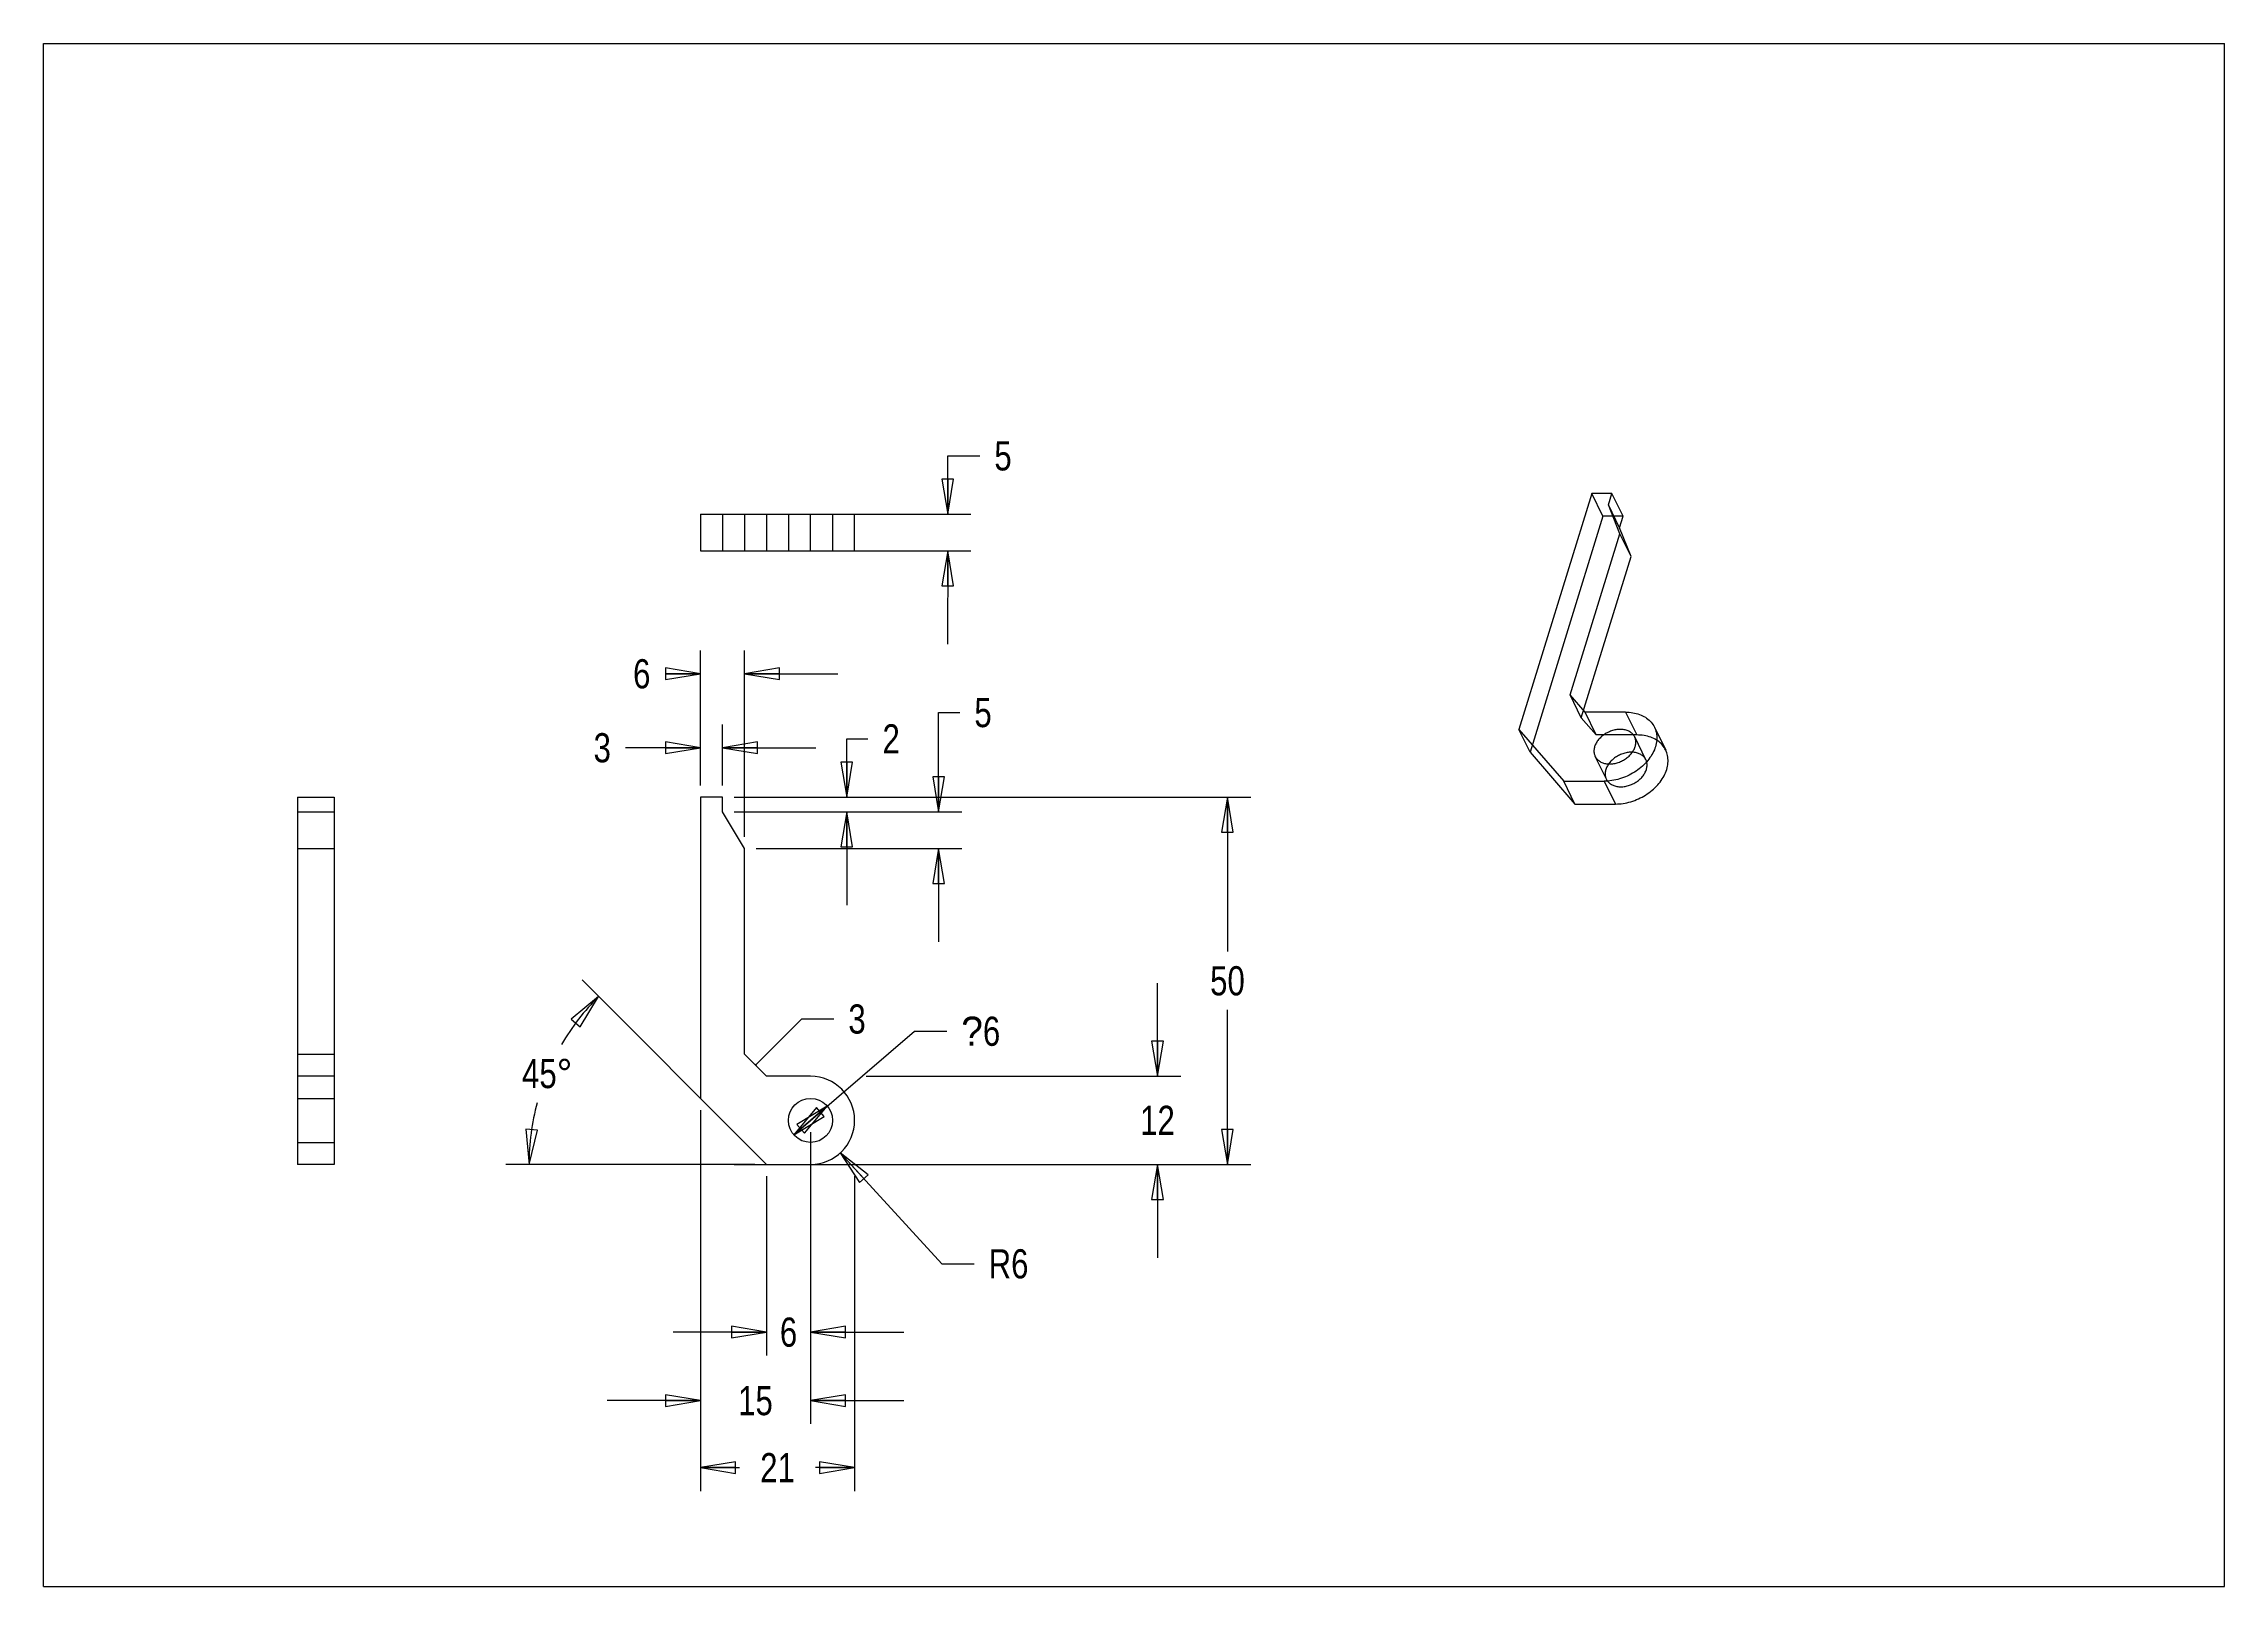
# Model space of a CAD drawing. Header units: millimetres. Extents: x 0 to 297, y 0 to 210.
import ezdxf

# ---------------------------------------------------------------- set-up
doc = ezdxf.new("R2010")
doc.units = ezdxf.units.MM
doc.header["$LTSCALE"] = 0.64311
doc.header["$MEASUREMENT"] = 0
doc.layers.get('0').update_dxf_attribs({"linetype": 'CONTINUOUS'})
doc.styles.get("Standard").update_dxf_attribs({"font": 'txt', "width": 0.8})
doc.styles.add('TEXTSTYLE_2', font='symbol_asme.ttf')
doc.dimstyles.new('DIMSTYLE_1', dxfattribs={"dimtxt": 0.15625, "dimasz": 0.1875, "dimexe": 0.125, "dimexo": 0.625, "dimgap": 0.078125, "dimtad": 1, "dimzin": 4, "dimtxsty": 'STANDARD', "dimblk": 'CLOSED', "dimblk1": 'CLOSED', "dimblk2": 'CLOSED', "dimcen": 2.5, "dimazin": 1, "dimtfac": 1, "dimtmove": 0, "dimatfit": 3, "dimldrblk": 'CLOSED', "dimtzin": 4})
doc.dimstyles.new('DIMSTYLE_2', dxfattribs={"dimtxt": 0.15625, "dimasz": 0.1875, "dimexe": 0.125, "dimexo": 0.625, "dimtad": 1, "dimzin": 4, "dimtxsty": 'STANDARD', "dimblk": 'CLOSED', "dimblk1": 'CLOSED', "dimblk2": 'CLOSED', "dimcen": 2.5, "dimazin": 1, "dimtfac": 1, "dimtmove": 0, "dimatfit": 2, "dimldrblk": 'CLOSED', "dimtzin": 4})
doc.dimstyles.new('DIMSTYLE_3', dxfattribs={"dimtxt": 0.15625, "dimasz": 0.1875, "dimexe": 0.125, "dimexo": 0.625, "dimgap": 0.078125, "dimtad": 1, "dimzin": 4, "dimtxsty": 'STANDARD', "dimblk": 'CLOSED', "dimblk1": 'CLOSED', "dimblk2": 'CLOSED', "dimcen": 2.5, "dimazin": 1, "dimtfac": 1, "dimtmove": 0, "dimatfit": 3, "dimldrblk": 'CLOSED', "dimtzin": 4})
doc.dimstyles.new('DIMSTYLE_4', dxfattribs={"dimtxt": 0.15625, "dimasz": 0.1875, "dimexe": 0.125, "dimexo": 0.625, "dimtad": 1, "dimzin": 4, "dimtxsty": 'STANDARD', "dimblk": 'CLOSED', "dimblk1": 'CLOSED', "dimblk2": 'CLOSED', "dimcen": 2.5, "dimazin": 1, "dimtfac": 1, "dimtmove": 0, "dimatfit": 3, "dimldrblk": 'CLOSED', "dimtzin": 4})
doc.dimstyles.get("Standard").update_dxf_attribs({"dimtxt": 0.15625, "dimasz": 0.1875, "dimexe": 0.125, "dimexo": 0.625, "dimtad": 1, "dimzin": 4, "dimtxsty": 'STANDARD', "dimblk": 'CLOSED', "dimblk1": 'CLOSED', "dimblk2": 'CLOSED', "dimcen": 2.5, "dimazin": 1, "dimtp": 0.01, "dimtm": 0.01, "dimtfac": 1, "dimtmove": 0, "dimatfit": 3, "dimldrblk": 'CLOSED', "dimtzin": 4})

# ---------------------------------------------------------------- blocks, each defined once
blk = doc.blocks.new('_CLOSED')
at = {"color": 0, "linetype": 'ByBlock'}
for p, q in [((0, 0), (-1, 0.167)), ((-1, 0.167), (-1, -0.167)), ((-1, -0.167), (0, 0)), ((-1, 0), (0, 0))]:
    blk.add_line(p, q, dxfattribs=at)
blk = doc.blocks.new('*D1')
at = {"color": 2, "linetype": 'Continuous', "transparency": 16777216}
for p, q in [((123.13, 145.94), (123.13, 153.88)), ((123.13, 153.88), (127.49, 153.88)), ((97.04, 145.95), (126.3, 145.94)), ((97.04, 140.95), (126.3, 140.94)), ((123.13, 140.94), (123.12, 128.24))]:
    blk.add_line(p, q, dxfattribs=at)
at = {"color": 2, "linetype": 'Continuous', "transparency": 16777216, "xscale": 4.762499999999999, "yscale": 4.762499999999999, "zscale": 4.762499999999999}
for p, rotation in [((123.13, 145.94), -90.00150841419999), ((123.13, 140.94), 89.9984915858)]:
    blk.add_blockref('_CLOSED', p, dxfattribs=dict(at, rotation=rotation))
at = {"color": 2, "linetype": 'Continuous', "transparency": 16777216, "insert": (129.48, 155.87), "char_height": 3.97, "width": 3.175, "attachment_point": 1, "line_spacing_factor": 0.9}
blk.add_mtext('5', dxfattribs=at)
blk = doc.blocks.new('*D2')
at = {"color": 2, "linetype": 'Continuous', "transparency": 16777216}
for p, q in [((89.45, 109.02), (89.45, 117.33)), ((92.45, 109.02), (92.45, 117.33)), ((89.45, 114.15), (79.25, 114.15)), ((92.45, 114.15), (105.15, 114.15))]:
    blk.add_line(p, q, dxfattribs=at)
at = {"color": 2, "linetype": 'Continuous', "transparency": 16777216, "xscale": 4.762499999999999, "yscale": 4.762499999999999, "zscale": 4.762499999999999}
blk.add_blockref('_CLOSED', (89.45, 114.15), dxfattribs=at)
at = {"color": 2, "linetype": 'Continuous', "transparency": 16777216, "xscale": 4.762499999999999, "yscale": 4.762499999999999, "zscale": 4.762499999999999, "rotation": 180}
blk.add_blockref('_CLOSED', (92.45, 114.15), dxfattribs=at)
at = {"color": 2, "linetype": 'Continuous', "transparency": 16777216, "insert": (77.26, 116.14), "char_height": 3.97, "width": 3.175, "attachment_point": 3, "line_spacing_factor": 0.9}
blk.add_mtext('3', dxfattribs=at)
blk = doc.blocks.new('*D3')
at = {"color": 2, "linetype": 'Continuous', "transparency": 16777216}
for p, q in [((94.04, 107.43), (164.4, 107.43)), ((161.23, 107.43), (161.23, 86.4)), ((161.23, 57.43), (161.23, 78.46)), ((94.04, 57.43), (164.4, 57.43))]:
    blk.add_line(p, q, dxfattribs=at)
at = {"color": 2, "linetype": 'Continuous', "transparency": 16777216, "xscale": 4.762499999999999, "yscale": 4.762499999999999, "zscale": 4.762499999999999}
for p, rotation in [((161.23, 107.43), 90), ((161.23, 57.43), -90.0000000944)]:
    blk.add_blockref('_CLOSED', p, dxfattribs=dict(at, rotation=rotation))
at = {"color": 2, "linetype": 'Continuous', "transparency": 16777216, "insert": (161.23, 84.42), "char_height": 3.969, "width": 6.35, "attachment_point": 2, "line_spacing_factor": 0.9}
blk.add_mtext('50', dxfattribs=at)
blk = doc.blocks.new('*D4')
at = {"color": 2, "linetype": 'Continuous', "transparency": 16777216}
for p, q in [((89.45, 64.84), (89.45, 22.11)), ((104.45, 61.84), (104.45, 22.11)), ((89.45, 25.28), (76.75, 25.28)), ((104.45, 25.28), (117.15, 25.28))]:
    blk.add_line(p, q, dxfattribs=at)
at = {"color": 2, "linetype": 'Continuous', "transparency": 16777216, "xscale": 4.762499999999999, "yscale": 4.762499999999999, "zscale": 4.762499999999999}
blk.add_blockref('_CLOSED', (89.45, 25.28), dxfattribs=at)
at = {"color": 2, "linetype": 'Continuous', "transparency": 16777216, "xscale": 4.762499999999999, "yscale": 4.762499999999999, "zscale": 4.762499999999999, "rotation": 180}
blk.add_blockref('_CLOSED', (104.45, 25.28), dxfattribs=at)
at = {"color": 2, "linetype": 'Continuous', "transparency": 16777216, "insert": (96.95, 27.27), "char_height": 3.969, "width": 6.35, "attachment_point": 2, "line_spacing_factor": 0.9}
blk.add_mtext('15', dxfattribs=at)
blk = doc.blocks.new('*D5')
at = {"color": 2, "linetype": 'Continuous', "transparency": 16777216}
for p, q in [((104.45, 63.43), (118.62, 75.56)), ((118.62, 75.56), (122.99, 75.56)), ((106.73, 65.38), (104.45, 63.43)), ((102.17, 61.48), (104.45, 63.43))]:
    blk.add_line(p, q, dxfattribs=at)
at = {"color": 2, "linetype": 'Continuous', "transparency": 16777216, "xscale": 4.762499999999999, "yscale": 4.762499999999999, "zscale": 4.762499999999999}
for p, rotation in [((106.73, 65.38), 40.5594337589), ((102.17, 61.48), -139.44056624110002)]:
    blk.add_blockref('_CLOSED', p, dxfattribs=dict(at, rotation=rotation))
at = {"color": 2, "linetype": 'Continuous', "transparency": 16777216, "insert": (124.97, 77.55), "char_height": 3.9688, "width": 7.8561, "attachment_point": 1, "line_spacing_factor": 0.9, "style": 'TEXTSTYLE_2'}
blk.add_mtext('?\\ftxt;{\\W0.8;6}', dxfattribs=at)
blk = doc.blocks.new('*D6')
at = {"color": 2, "linetype": 'Continuous', "transparency": 16777216}
for p, q in [((151.7, 69.43), (151.7, 82.13)), ((112.04, 69.43), (154.88, 69.43)), ((112.04, 57.43), (154.88, 57.43)), ((151.7, 57.43), (151.7, 44.73))]:
    blk.add_line(p, q, dxfattribs=at)
at = {"color": 2, "linetype": 'Continuous', "transparency": 16777216, "xscale": 4.762499999999999, "yscale": 4.762499999999999, "zscale": 4.762499999999999}
for p, rotation in [((151.7, 69.43), -90.0000000397), ((151.7, 57.43), 89.9999999603)]:
    blk.add_blockref('_CLOSED', p, dxfattribs=dict(at, rotation=rotation))
at = {"color": 2, "linetype": 'Continuous', "transparency": 16777216, "insert": (151.7, 65.42), "char_height": 3.969, "width": 6.35, "attachment_point": 2, "line_spacing_factor": 0.9}
blk.add_mtext('12', dxfattribs=at)
blk = doc.blocks.new('*D7')
at = {"color": 2, "linetype": 'Continuous', "transparency": 16777216}
for p, q in [((97.33, 58.55), (73.34, 82.54)), ((96.86, 57.43), (62.94, 57.43))]:
    blk.add_line(p, q, dxfattribs=at)
for points in [[(73.08, 76.17), (75.58, 80.3), (71.87, 77.21), (73.08, 76.17)], [(65.67, 62.24), (66.11, 57.43), (67.26, 62.12), (65.67, 62.24)]]:
    blk.add_lwpolyline(points, dxfattribs=at)
for start, end in [(135, 149.6411), (164.9328, 180)]:
    blk.add_arc((98.45, 57.43), 32.34, start, end, dxfattribs=at)
at = {"color": 2, "linetype": 'Continuous', "transparency": 16777216, "insert": (68.58, 71.79), "char_height": 3.9688, "width": 8.5306, "attachment_point": 2, "line_spacing_factor": 0.9}
blk.add_mtext('45\\fSymbol_ASME;{\\W1.0;°}', dxfattribs=at)
blk = doc.blocks.new('*D8')
at = {"color": 2, "linetype": 'Continuous', "transparency": 16777216}
for p, q in [((104.45, 61.84), (104.45, 31.43)), ((98.45, 55.84), (98.45, 31.43)), ((98.45, 34.61), (85.75, 34.61)), ((104.45, 34.61), (117.15, 34.61))]:
    blk.add_line(p, q, dxfattribs=at)
at = {"color": 2, "linetype": 'Continuous', "transparency": 16777216, "xscale": 4.762499999999999, "yscale": 4.762499999999999, "zscale": 4.762499999999999}
blk.add_blockref('_CLOSED', (98.45, 34.61), dxfattribs=at)
at = {"color": 2, "linetype": 'Continuous', "transparency": 16777216, "xscale": 4.762499999999999, "yscale": 4.762499999999999, "zscale": 4.762499999999999, "rotation": 180}
blk.add_blockref('_CLOSED', (104.45, 34.61), dxfattribs=at)
at = {"color": 2, "linetype": 'Continuous', "transparency": 16777216, "insert": (101.45, 36.59), "char_height": 3.97, "width": 3.175, "attachment_point": 2, "line_spacing_factor": 0.9}
blk.add_mtext('6', dxfattribs=at)
blk = doc.blocks.new('*D9')
at = {"color": 2, "linetype": 'Continuous', "transparency": 16777216}
for p, q in [((108.5, 59.01), (122.35, 43.91)), ((122.35, 43.91), (126.71, 43.91))]:
    blk.add_line(p, q, dxfattribs=at)
at = {"color": 2, "linetype": 'Continuous', "transparency": 16777216, "xscale": 4.762499999999999, "yscale": 4.762499999999999, "zscale": 4.762499999999999, "rotation": 132.5119921433}
blk.add_blockref('_CLOSED', (108.5, 59.01), dxfattribs=at)
at = {"color": 2, "linetype": 'Continuous', "transparency": 16777216, "insert": (128.7, 45.89), "char_height": 3.969, "width": 6.35, "attachment_point": 1, "line_spacing_factor": 0.9}
blk.add_mtext('R6', dxfattribs=at)
blk = doc.blocks.new('*D10')
at = {"color": 2, "linetype": 'Continuous', "transparency": 16777216}
for p, q in [((109.38, 107.43), (109.38, 115.37)), ((109.38, 115.37), (112.26, 115.37)), ((94.04, 107.43), (112.55, 107.43)), ((94.04, 105.43), (112.55, 105.43)), ((109.38, 105.43), (109.38, 92.73))]:
    blk.add_line(p, q, dxfattribs=at)
at = {"color": 2, "linetype": 'Continuous', "transparency": 16777216, "xscale": 4.762499999999999, "yscale": 4.762499999999999, "zscale": 4.762499999999999}
for p, rotation in [((109.38, 107.43), -90.0000000397), ((109.38, 105.43), 89.9999999603)]:
    blk.add_blockref('_CLOSED', p, dxfattribs=dict(at, rotation=rotation))
at = {"color": 2, "linetype": 'Continuous', "transparency": 16777216, "insert": (114.25, 117.35), "char_height": 3.97, "width": 3.175, "attachment_point": 1, "line_spacing_factor": 0.9}
blk.add_mtext('2', dxfattribs=at)
blk = doc.blocks.new('*D11')
at = {"color": 2, "linetype": 'Continuous', "transparency": 16777216}
for p, q in [((121.89, 105.43), (121.89, 118.95)), ((121.89, 118.95), (124.78, 118.95)), ((94.04, 105.43), (125.07, 105.43)), ((97.04, 100.43), (125.07, 100.43)), ((121.89, 100.43), (121.89, 87.73))]:
    blk.add_line(p, q, dxfattribs=at)
at = {"color": 2, "linetype": 'Continuous', "transparency": 16777216, "xscale": 4.762499999999999, "yscale": 4.762499999999999, "zscale": 4.762499999999999}
for p, rotation in [((121.89, 105.43), -90.0000000397), ((121.89, 100.43), 89.9999999603)]:
    blk.add_blockref('_CLOSED', p, dxfattribs=dict(at, rotation=rotation))
at = {"color": 2, "linetype": 'Continuous', "transparency": 16777216, "insert": (126.76, 120.93), "char_height": 3.97, "width": 3.175, "attachment_point": 1, "line_spacing_factor": 0.9}
blk.add_mtext('5', dxfattribs=at)
blk = doc.blocks.new('*D12')
at = {"color": 2, "linetype": 'Continuous', "transparency": 16777216}
for p, q in [((89.45, 109.02), (89.45, 127.4)), ((95.45, 102.02), (95.45, 127.4)), ((89.45, 124.22), (84.63, 124.22)), ((95.45, 124.22), (108.15, 124.22))]:
    blk.add_line(p, q, dxfattribs=at)
at = {"color": 2, "linetype": 'Continuous', "transparency": 16777216, "xscale": 4.762499999999999, "yscale": 4.762499999999999, "zscale": 4.762499999999999}
blk.add_blockref('_CLOSED', (89.45, 124.22), dxfattribs=at)
at = {"color": 2, "linetype": 'Continuous', "transparency": 16777216, "xscale": 4.762499999999999, "yscale": 4.762499999999999, "zscale": 4.762499999999999, "rotation": 180}
blk.add_blockref('_CLOSED', (95.45, 124.22), dxfattribs=at)
at = {"color": 2, "linetype": 'Continuous', "transparency": 16777216, "insert": (82.64, 126.21), "char_height": 3.97, "width": 3.175, "attachment_point": 3, "line_spacing_factor": 0.9}
blk.add_mtext('6', dxfattribs=at)
blk = doc.blocks.new('*D13')
at = {"color": 2, "linetype": 'Continuous', "transparency": 16777216}
for p, q in [((89.45, 64.84), (89.45, 12.98)), ((110.45, 55.84), (110.45, 12.98)), ((89.45, 16.16), (94.79, 16.16)), ((110.45, 16.16), (105.11, 16.16))]:
    blk.add_line(p, q, dxfattribs=at)
at = {"color": 2, "linetype": 'Continuous', "transparency": 16777216, "xscale": 4.762499999999999, "yscale": 4.762499999999999, "zscale": 4.762499999999999, "rotation": 180}
blk.add_blockref('_CLOSED', (89.45, 16.16), dxfattribs=at)
at = {"color": 2, "linetype": 'Continuous', "transparency": 16777216, "xscale": 4.762499999999999, "yscale": 4.762499999999999, "zscale": 4.762499999999999}
blk.add_blockref('_CLOSED', (110.45, 16.16), dxfattribs=at)
at = {"color": 2, "linetype": 'Continuous', "transparency": 16777216, "insert": (99.95, 18.14), "char_height": 3.969, "width": 6.35, "attachment_point": 2, "line_spacing_factor": 0.9}
blk.add_mtext('21', dxfattribs=at)

msp = doc.modelspace()

# ---------------------------------------------------------------- linework, layer by layer
at = {"color": 7, "linetype": 'Continuous'}
for p, q in [((0, 0), (0, 210)), ((0, 210), (297, 210)), ((297, 0), (297, 210)), ((210.831, 148.768), (200.907, 116.652)), ((212.357, 145.66), (210.831, 148.768)), ((213.595, 148.768), (210.831, 148.768)), ((213.11, 147.202), (213.595, 148.768)), ((215.12, 145.66), (213.595, 148.768)), ((89.451, 145.946), (89.45, 140.946)), ((89.451, 145.946), (110.451, 145.945)), ((92.451, 145.946), (92.45, 140.946)), ((95.451, 145.945), (95.45, 140.945)), ((98.451, 145.944), (98.45, 140.944)), ((101.451, 145.945), (101.45, 140.945)), ((104.45, 140.944), (104.451, 145.944)), ((107.451, 145.944), (107.45, 140.944)), ((110.45, 140.944), (110.451, 145.944)), ((212.357, 145.66), (202.432, 113.544)), ((215.12, 145.66), (212.357, 145.66)), ((214.663, 143.285), (213.11, 147.202)), ((214.636, 144.094), (213.11, 147.202)), ((214.636, 144.094), (215.12, 145.66)), ((207.885, 121.352), (214.663, 143.285)), ((216.189, 140.177), (214.636, 144.094)), ((216.189, 140.177), (214.663, 143.285)), ((89.45, 140.946), (110.45, 140.945)), ((209.411, 118.244), (216.189, 140.177)), ((209.922, 119.002), (207.885, 121.352)), ((209.411, 118.244), (207.885, 121.352)), ((215.449, 119.002), (209.922, 119.002)), ((211.448, 115.894), (209.922, 119.002)), ((215.449, 119.002), (216.974, 115.894)), ((200.907, 116.652), (207.018, 109.602)), ((202.432, 113.544), (200.907, 116.652)), ((209.411, 118.244), (211.448, 115.894)), ((216.974, 115.894), (211.448, 115.894)), ((219.383, 116.945), (220.908, 113.837)), ((202.432, 113.544), (208.543, 106.494)), ((212.828, 109.872), (211.303, 112.98)), ((218.215, 112.516), (216.69, 115.624)), ((34.555, 107.431), (34.556, 57.431)), ((34.555, 107.431), (39.555, 107.431)), ((39.555, 107.431), (39.556, 57.431)), ((89.45, 107.431), (89.45, 66.431)), ((89.451, 107.431), (89.45, 107.431)), ((92.451, 107.431), (89.451, 107.431)), ((92.45, 105.431), (92.45, 107.431)), ((92.451, 107.431), (92.45, 107.431)), ((207.018, 109.602), (212.544, 109.602)), ((208.543, 106.494), (207.018, 109.602)), ((212.544, 109.602), (214.069, 106.494)), ((34.555, 105.431), (39.555, 105.431)), ((95.45, 100.431), (92.45, 105.431)), ((92.451, 105.431), (92.45, 105.431)), ((208.543, 106.494), (214.069, 106.494)), ((34.555, 100.431), (39.555, 100.431)), ((95.45, 72.431), (95.45, 100.431)), ((95.451, 100.431), (95.45, 100.431)), ((34.556, 72.431), (39.556, 72.431)), ((98.451, 69.431), (95.45, 72.431)), ((39.556, 69.431), (34.556, 69.431)), ((104.451, 69.431), (98.451, 69.431)), ((34.556, 66.431), (39.556, 66.431)), ((89.45, 66.431), (98.451, 57.431)), ((34.557, 60.431), (39.557, 60.431)), ((39.557, 57.431), (34.557, 57.431)), ((98.451, 57.431), (104.451, 57.431)), ((0, 0), (297, 0))]:
    msp.add_line(p, q, dxfattribs=at)
msp.add_circle((104.451, 63.431), 3, dxfattribs=at)
msp.add_arc((104.45, 63.431), 6, -90, 90, dxfattribs=at)
at = {"color": 7, "linetype": 'Continuous', "extrusion": (0, 0, 25.4)}
for points, knots in [([(215.449, 119.002), (215.78, 119.002), (216.426, 118.953), (217.34, 118.719), (218.144, 118.334), (218.81, 117.807), (219.311, 117.154), (219.626, 116.4), (219.743, 115.576), (219.66, 114.712), (219.385, 113.839), (218.928, 112.986), (218.305, 112.179), (217.539, 111.444), (216.655, 110.805), (215.682, 110.284), (214.652, 109.898), (213.601, 109.659), (212.892, 109.602), (212.544, 109.602)], [0, 0, 0, 0, 0.0609468, 0.1184674, 0.1725886, 0.2238455, 0.2732813, 0.3223096, 0.372433, 0.4249209, 0.4805885, 0.5397291, 0.6021574, 0.667303, 0.734316, 0.8021712, 0.8697684, 0.9360301, 1, 1, 1, 1]), ([(216.76, 114.302), (216.809, 114.46), (216.871, 114.78), (216.839, 115.257), (216.678, 115.695), (216.396, 116.069), (216.008, 116.36), (215.535, 116.559), (214.997, 116.658), (214.419, 116.655), (213.824, 116.551), (213.236, 116.351), (212.681, 116.063), (212.183, 115.7), (211.761, 115.276), (211.435, 114.81), (211.286, 114.472), (211.233, 114.302)], [0, 0, 0, 0, 0.0609671, 0.118445, 0.1741007, 0.2300843, 0.2884556, 0.3506607, 0.4173019, 0.4881756, 0.5624382, 0.6388029, 0.715733, 0.7916274, 0.8650037, 0.9346859, 1, 1, 1, 1]), ([(214.069, 106.494), (214.417, 106.494), (215.126, 106.551), (216.178, 106.79), (217.207, 107.176), (218.18, 107.697), (219.065, 108.336), (219.831, 109.071), (220.453, 109.878), (220.91, 110.731), (221.185, 111.604), (221.268, 112.468), (221.151, 113.292), (220.836, 114.046), (220.335, 114.698), (219.669, 115.226), (218.865, 115.611), (217.951, 115.845), (217.305, 115.894), (216.974, 115.894)], [0, 0, 0, 0, 0.0639699, 0.1302316, 0.1978288, 0.265684, 0.332697, 0.3978426, 0.4602709, 0.5194115, 0.5750791, 0.627567, 0.6776904, 0.7267187, 0.7761545, 0.8274114, 0.8815326, 0.9390532, 1, 1, 1, 1]), ([(211.233, 114.302), (211.184, 114.144), (211.122, 113.824), (211.154, 113.347), (211.315, 112.909), (211.597, 112.535), (211.985, 112.244), (212.458, 112.045), (212.995, 111.946), (213.574, 111.949), (214.169, 112.053), (214.757, 112.253), (215.312, 112.541), (215.81, 112.904), (216.232, 113.328), (216.558, 113.794), (216.707, 114.133), (216.76, 114.302)], [0, 0, 0, 0, 0.0609671, 0.118445, 0.1741007, 0.2300843, 0.2884556, 0.3506607, 0.4173019, 0.4881756, 0.5624382, 0.6388029, 0.715733, 0.7916274, 0.8650037, 0.9346859, 1, 1, 1, 1]), ([(218.285, 111.194), (218.334, 111.352), (218.396, 111.672), (218.364, 112.149), (218.203, 112.587), (217.921, 112.961), (217.533, 113.252), (217.06, 113.451), (216.523, 113.55), (215.944, 113.547), (215.349, 113.443), (214.761, 113.243), (214.207, 112.955), (213.708, 112.592), (213.286, 112.168), (212.96, 111.702), (212.811, 111.364), (212.758, 111.194)], [0, 0, 0, 0, 0.0609671, 0.118445, 0.1741007, 0.2300843, 0.2884556, 0.3506607, 0.4173019, 0.4881756, 0.5624382, 0.6388029, 0.715733, 0.7916274, 0.8650037, 0.9346859, 1, 1, 1, 1]), ([(212.758, 111.194), (212.71, 111.036), (212.648, 110.716), (212.679, 110.239), (212.84, 109.801), (213.122, 109.427), (213.51, 109.136), (213.983, 108.937), (214.521, 108.838), (215.099, 108.841), (215.694, 108.945), (216.282, 109.145), (216.837, 109.433), (217.335, 109.796), (217.757, 110.22), (218.083, 110.686), (218.232, 111.024), (218.285, 111.194)], [0, 0, 0, 0, 0.0609671, 0.118445, 0.1741007, 0.2300843, 0.2884556, 0.3506607, 0.4173019, 0.4881756, 0.5624382, 0.6388029, 0.715733, 0.7916274, 0.8650037, 0.9346859, 1, 1, 1, 1])]:
    msp.add_open_spline(points, degree=3, knots=knots, dxfattribs=at)

# ---------------------------------------------------------------- texts
at = {"color": 2, "linetype": 'Continuous', "insert": (109.601, 79.216), "char_height": 3.969, "width": 3.175, "attachment_point": 1, "line_spacing_factor": 0.9}
msp.add_mtext('3', dxfattribs=at)

# ---------------------------------------------------------------- dimensions: what is measured, and where the dimension line sits
at = {"color": 2, "linetype": 'Continuous'}
for base, p1, p2, angle, picture, middle in [((123.125, 140.945), (95.451, 145.946), (95.45, 140.946), 269.99849, '*D1', (131.162, 153.883)), ((89.451, 124.224), (95.451, 100.431), (89.451, 107.431), 180, '*D12', (81.055, 124.224)), ((121.892, 100.431), (92.451, 105.431), (95.451, 100.431), 270, '*D11', (128.448, 118.947)), ((109.378, 105.431), (92.451, 107.431), (92.451, 105.431), 270, '*D10', (115.835, 115.368)), ((161.225, 57.431), (92.451, 107.431), (92.451, 57.431), 270, '*D3', (161.225, 82.431)), ((151.7, 57.431), (110.451, 69.431), (110.451, 57.431), 270, '*D6', (152.097, 63.431)), ((98.451, 34.608), (104.451, 63.431), (98.451, 57.431), 180, '*D8', (101.451, 34.608))]:
    dim = msp.add_linear_dim(base=base, p1=p1, p2=p2, angle=angle, dimstyle='DIMSTYLE_1', dxfattribs=at)
    dim.commit()
    dim.dimension.update_dxf_attribs({"geometry": picture, "text_midpoint": middle, "dimtype": 160})
for base, p1, p2, picture, middle in [((92.451, 114.154), (89.451, 107.431), (92.451, 107.431), '*D2', (75.775, 114.154)), ((104.451, 25.282), (89.451, 66.431), (104.451, 63.431), '*D4', (97.447, 25.282)), ((110.451, 16.156), (89.451, 66.431), (110.451, 57.431), '*D13', (99.554, 16.156))]:
    dim = msp.add_linear_dim(base=base, p1=p1, p2=p2, dimstyle='DIMSTYLE_1', dxfattribs=at)
    dim.commit()
    dim.dimension.update_dxf_attribs({"geometry": picture, "text_midpoint": middle, "dimtype": 160})
dim = msp.add_angular_dim_2l(base=(68.57521, 69.80572), line1=((98.67925, 57.20228), (98.4506, 57.43093)), line2=((98.77397, 57.43093), (98.4506, 57.43093)), dimstyle='DIMSTYLE_3', dxfattribs=at)
dim.commit()
dim.dimension.update_dxf_attribs({"geometry": '*D7', "text_midpoint": (68.57521, 69.80572), "dimtype": 162})
dim = msp.add_diameter_dim_2p(p1=(106.73, 65.382), p2=(102.171, 61.48), text='{\\fSymbol_ASME;\\W1.0;?}<>', dimstyle='DIMSTYLE_2', dxfattribs=at)
dim.commit()
dim.dimension.update_dxf_attribs({"geometry": '*D5', "text_midpoint": (128.903, 75.562), "dimtype": 163})
dim = msp.add_radius_dim(center=(104.45, 63.431), mpoint=(108.505, 59.008), text='R<>', dimstyle='DIMSTYLE_4', dxfattribs=at)
dim.commit()
dim.dimension.update_dxf_attribs({"geometry": '*D9', "text_midpoint": (131.874, 43.907), "dimtype": 164})

# ---------------------------------------------------------------- leaders
at = {"color": 2, "linetype": 'Continuous', "annotation_type": 0, "has_hookline": 1, "hookline_direction": 1, "text_width": 0.0833, "horizontal_direction": (25.4, 0, 0)}
msp.add_leader([(96.951, 70.931), (103.251, 77.231), (107.616, 77.231)], dimstyle='STANDARD', override={"dimtad": 0}, dxfattribs=at)

doc.saveas('drawing.dxf')
